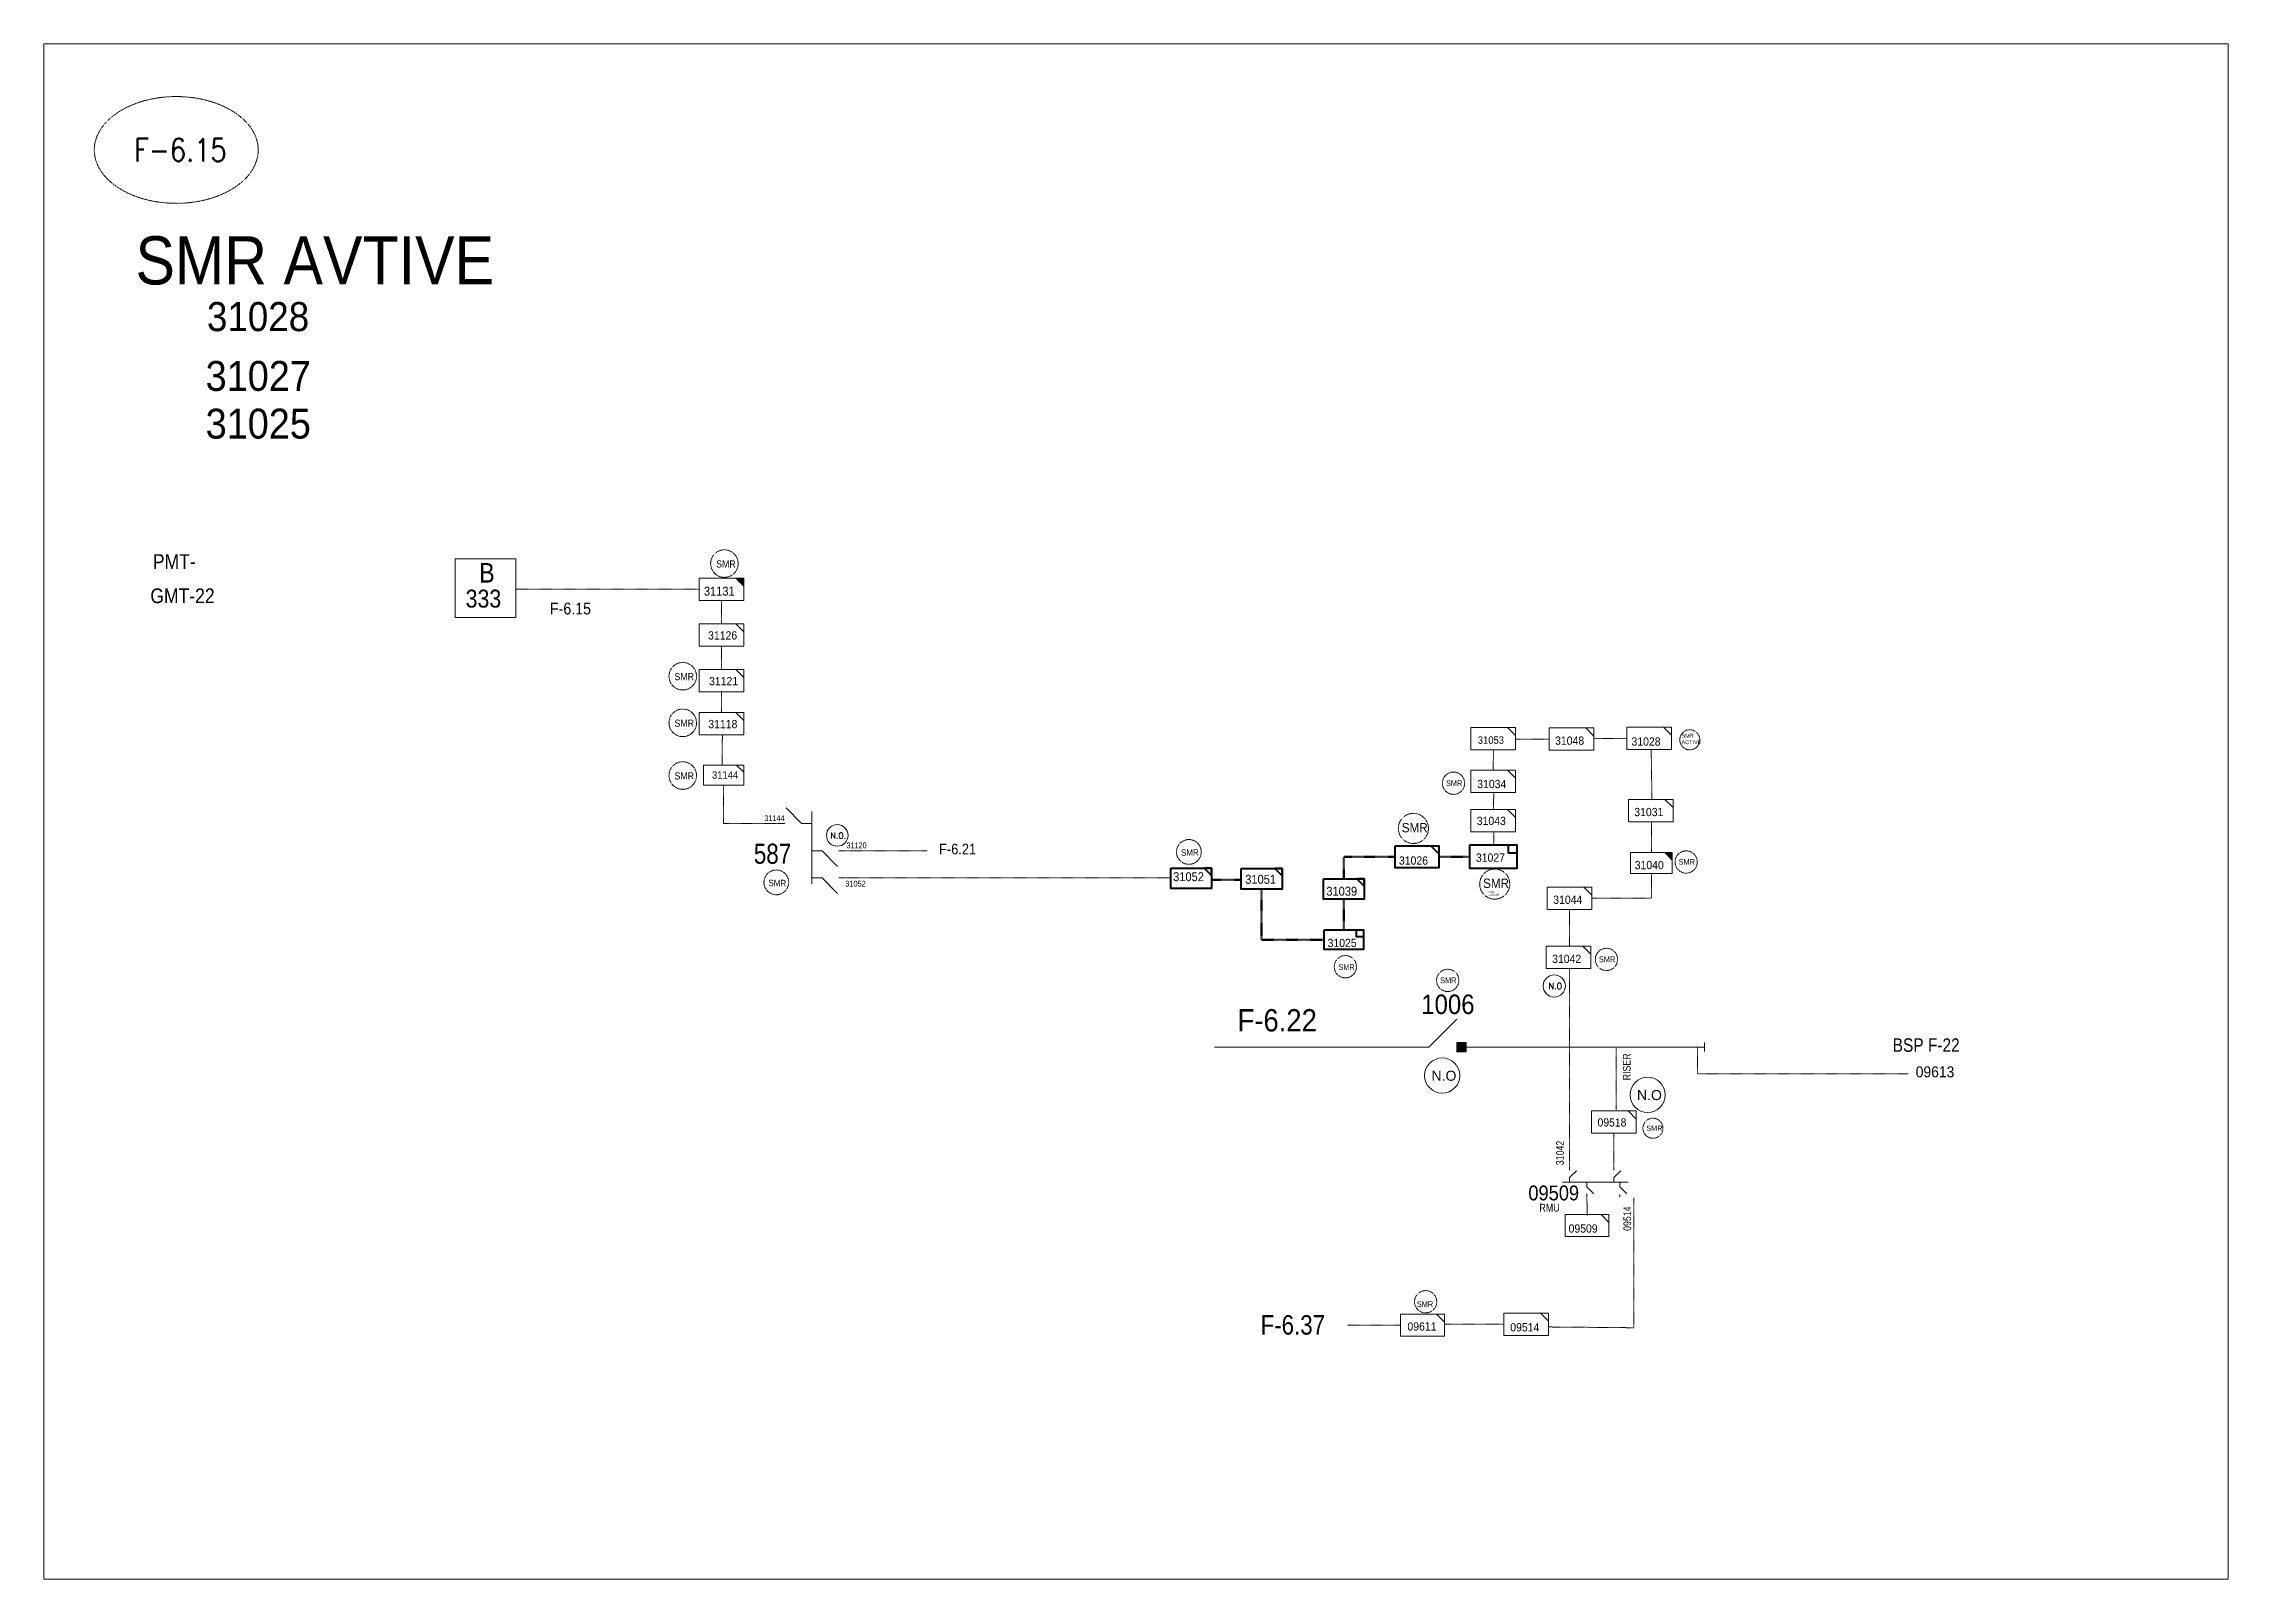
# Model space of a CAD drawing. Header units: metres. Extents: x 65984 to 144644, y -19036 to 23726.
# Drawn here: x 101633 to 102513, y 4667 to 5285 of the extents above; entities that cross this region are included whole.
import ezdxf
from ezdxf.enums import TextEntityAlignment as Align

# ---------------------------------------------------------------- set-up
doc = ezdxf.new("R2010")
doc.units = ezdxf.units.M
doc.header["$MEASUREMENT"] = 0
doc.linetypes.add('DGN Style 3', pattern=[0.013877, 0, -0.013877])
doc.layers.get('0').update_dxf_attribs({"color": 95, "lineweight": 40})
for name, color, linetype, lineweight in [('ABS', 7, 'Continuous', 40), ('d_eos', 111, 'Continuous', 40), ('d_eos no', 121, 'Continuous', 40), ('d_switch', 95, 'Continuous', 40), ('d_tf no', 6, 'Continuous', 40), ('d_ug cable', 95, 'Continuous', 40), ('d_unit sub', 7, 'Continuous', 40), ('fedr no', 95, 'Continuous', 40), ('GRID STATION  04', 7, 'Continuous', 40), ('GRID STATION 01', 7, 'Continuous', 40), ('Level 37', 7, 'Continuous', 0), ('O H MAIN FEEDER', 4, 'Continuous', 100), ('SW N O', 114, 'Continuous', 30)]:
    doc.layers.add(name, color=color, linetype=linetype, lineweight=lineweight)
doc.styles.add('NASKHF', font='naskhf.shx', dxfattribs={"height": 8})
doc.styles.add('Style-Arial', font='arial.ttf')
doc.styles.add('Style-ENGINEERING', font='ENGINEERING.shx')
doc.styles.add('Style-msdefault', font='msdefault.shx')
doc.styles.add('Style-STANDARD', font='STANDARD.shx')

msp = doc.modelspace()

# ---------------------------------------------------------------- texts
at = {"layer": 'd_eos no', "color": 2, "linetype": 'Continuous', "lineweight": 13, "style": 'Style-msdefault', "width": 0.833333}
msp.add_text('587', height=8.1, dxfattribs=at).set_placement((101918.65, 4962.96), align=Align.TOP_LEFT)
at = {"layer": 'd_eos no', "color": 7, "linetype": 'Continuous', "lineweight": 13, "style": 'Style-Arial', "width": 0.88}
msp.add_text('09509', height=5.974, dxfattribs=at).set_placement((102230.63, 4825.26), align=Align.TOP_LEFT)
at = {"layer": 'd_switch', "color": 7, "linetype": 'Continuous', "lineweight": 13, "ltscale": 0.840492, "style": 'Style-ENGINEERING', "width": 0.857143}
msp.add_text('31120', height=2.348, dxfattribs=at).set_placement((101955.98, 4963.46), align=Align.TOP_LEFT)
at = {"layer": 'd_switch', "color": 55, "linetype": 'Continuous', "lineweight": 13, "style": 'Style-msdefault', "width": 0.857143}
for s, height, p in [('BSP F-22', 5.429, (102377.38, 4884.56)), ('F-6.37', 7.84, (102122.77, 4773.06))]:
    msp.add_text(s, height=height, dxfattribs=at).set_placement(p, align=Align.TOP_LEFT)
at = {"layer": 'd_switch', "color": 7, "linetype": 'Continuous', "lineweight": 13, "style": 'Style-ENGINEERING', "width": 0.857143}
for s, p in [('RISER', (102268.71, 4867.65)), ('31042', (102241.81, 4833.45))]:
    msp.add_text(s, height=3.087, rotation=90, dxfattribs=at).set_placement(p, align=Align.TOP_LEFT)
at = {"layer": 'd_switch', "color": 7, "linetype": 'Continuous', "lineweight": 13, "insert": (101853.08, 5060.04), "char_height": 4.7598, "attachment_point": 3, "style": 'NASKHF'}
msp.add_mtext('\\Fmsdefault;\\H1x;\\W0.9;F-6.15\\P', dxfattribs=at)
at = {"layer": 'd_switch', "color": 55, "linetype": 'Continuous', "lineweight": 13, "insert": (102008.18, 4962.94), "char_height": 4.2839, "attachment_point": 3, "style": 'NASKHF'}
msp.add_mtext('\\Fmsdefault;\\H1x;\\W0.9;F-6.21\\P', dxfattribs=at)
at = {"layer": 'd_switch', "color": 7, "linetype": 'Continuous', "lineweight": 13, "insert": (102268.91, 4806.99), "char_height": 3.087, "attachment_point": 1, "rotation": 90, "style": 'NASKHF'}
msp.add_mtext('\\FENGINEERING;\\H1x;\\W0.857143;09514\\P', dxfattribs=at)
at = {"layer": 'd_tf no', "color": 121, "linetype": 'Continuous', "lineweight": 13, "style": 'Style-msdefault', "width": 0.945946}
for height, p in [(11.705, (101698.37, 5181.1)), (3.33, (102272.16, 5005.77))]:
    msp.add_text('31028', height=height, dxfattribs=at).set_placement(p, align=Align.TOP_LEFT)
at = {"layer": 'd_tf no', "color": 121, "linetype": 'Continuous', "lineweight": 40, "style": 'Style-msdefault', "width": 0.945946}
for s, height, p in [('31027', 12.047, (101697.85, 5157.38)), ('31025', 12.047, (101697.85, 5138.16)), ('31027', 3.33, (102209.5, 4959.01))]:
    msp.add_text(s, height=height, dxfattribs=at).set_placement(p, align=Align.TOP_LEFT)
at = {"layer": 'd_tf no', "color": 2, "lineweight": 13, "style": 'Style-msdefault'}
for s, height, width, p in [('31131', 3.6, 0.925, (101898.54, 5066.47)), ('31040', 3.33, 0.945946, (102273.47, 4956.02))]:
    msp.add_text(s, height=height, dxfattribs=dict(at, width=width)).set_placement(p, align=Align.TOP_LEFT)
at = {"layer": 'd_tf no', "color": 1, "linetype": 'Continuous', "lineweight": 13, "style": 'Style-msdefault', "width": 0.945946}
for s, height, p in [('31126', 3.33, (101900.22, 5048.51)), ('31053', 2.997, (102210.26, 5006.18)), ('31048', 3.33, (102241.39, 5006.13)), ('31043', 3.33, (102209.84, 4973.81)), ('31031', 3.33, (102273.29, 4977.37)), ('31044', 3.33, (102240.64, 4942.04)), ('09509', 3.33, (102246.83, 4809.63)), ('09514', 3.33, (102223.33, 4769.84))]:
    msp.add_text(s, height=height, dxfattribs=at).set_placement(p, align=Align.TOP_LEFT)
at = {"layer": 'd_tf no', "color": 2, "linetype": 'Continuous', "lineweight": 13, "style": 'Style-msdefault', "width": 0.945946}
for s, height, p in [('31121', 3.33, (101900.61, 5030.1)), ('31118', 3.33, (101900.31, 5012.8)), ('31144', 2.997, (101901.8, 4992.11)), ('31034', 3.33, (102210.03, 4988.66)), ('31144', 2.238, (101922.88, 4974.34)), ('31042', 3.33, (102240.2, 4918.24)), ('09518', 3.3, (102258.5, 4852.34)), ('09611', 3.33, (102181.91, 4770.17))]:
    msp.add_text(s, height=height, dxfattribs=at).set_placement(p, align=Align.TOP_LEFT)
at = {"layer": 'd_tf no', "color": 2, "linetype": 'Continuous', "lineweight": 40, "style": 'Style-msdefault'}
for s, height, width, p in [('31026', 3.33, 0.945946, (102178.49, 4957.84)), ('31052', 3.6, 0.925, (102087.54, 4951.46))]:
    msp.add_text(s, height=height, dxfattribs=dict(at, width=width)).set_placement(p, align=Align.TOP_LEFT)
at = {"layer": 'd_tf no', "color": 7, "linetype": 'Continuous', "lineweight": 40, "style": 'Style-msdefault', "width": 0.925}
msp.add_text('31052', height=2.315, dxfattribs=at).set_placement((101955.5, 4948.02), align=Align.TOP_LEFT)
at = {"layer": 'd_tf no', "color": 1, "linetype": 'Continuous', "lineweight": 40, "style": 'Style-msdefault', "width": 0.925}
for s, p in [('31051', (102116.59, 4950.4)), ('31039', (102149.26, 4945.6))]:
    msp.add_text(s, height=3.6, dxfattribs=at).set_placement(p, align=Align.TOP_LEFT)
at = {"layer": 'd_tf no', "color": 2, "linetype": 'Continuous', "lineweight": 40, "style": 'Style-msdefault', "width": 0.945946}
msp.add_text('31025', height=3.33, dxfattribs=at).set_placement((102149.75, 4921.31))
at = {"layer": 'd_tf no', "color": 191, "linetype": 'Continuous', "lineweight": 13, "style": 'Style-msdefault', "width": 0.945946}
msp.add_text('09613', height=4.421, dxfattribs=at).set_placement((102386.65, 4873.27), align=Align.TOP_LEFT)
at = {"layer": 'd_tf no', "color": 2, "lineweight": 13, "attachment_point": 1, "style": 'NASKHF'}
for s, insert, char_height in [('\\Fmsdefault;\\H1x;\\W0.925;SMR\\P', (101903.47, 5077.05), 2.868), ('\\Fmsdefault;\\H1x;\\W0.925;SMR\\P', (101886.68, 5031.68), 2.868), ('\\Fmsdefault;\\H1x;\\W0.925;SMR\\P', (101886.68, 5012.92), 2.868), ('\\Fmsdefault;\\H1x;\\W0.925;SMR\\PACTIVE \\P', (102292.32, 5007.21), 1.5614), ('\\Fmsdefault;\\H1x;\\W0.925;SMR\\P', (101886.68, 4991.68), 2.868), ('\\Fmsdefault;\\H1x;\\W0.925;SMR\\P', (102197.43, 4988.5), 2.3231), ('\\Fmsdefault;\\H1x;\\W0.925;SMR\\P', (102179.65, 4971.29), 3.7835), ('\\Fmsdefault;\\H1x;\\W0.925;SMR\\P', (102090.75, 4960.67), 2.5812), ('\\Fmsdefault;\\H1x;\\W0.925;SMR\\P', (102291.13, 4956.78), 2.3231), ('\\Fmsdefault;\\H1x;\\W0.925;SMR\\P', (101924.58, 4948.4), 2.5812), ('\\Fmsdefault;\\H1x;\\W0.925;SMR\\P', (102212.41, 4948.89), 3.7835), ('\\Fmsdefault;\\H1x;\\W0.925;SMR\\P', (102154.1, 4914.41), 2.3231), ('\\Fmsdefault;\\H1x;\\W0.925;SMR\\P', (102259.03, 4917.55), 2.3231), ('\\Fmsdefault;\\H1x;\\W0.925;SMR\\P', (102195.09, 4909.09), 2.3231), ('\\Fmsdefault;\\H1x;\\W0.925;SMR\\P', (102278.12, 4849.39), 2.0908), ('\\Fmsdefault;\\H1x;\\W0.925;SMR\\P', (102185.68, 4778.66), 2.3231)]:
    msp.add_mtext(s, dxfattribs=dict(at, insert=insert, char_height=char_height))
at = {"layer": 'd_tf no', "color": 121, "linetype": 'Continuous', "lineweight": 40, "insert": (102214.49, 4943.94), "char_height": 0.7164, "attachment_point": 1, "style": 'NASKHF'}
msp.add_mtext('\\Fmsdefault;\\H1x;\\W0.945946;Active\\P11/6/2023', dxfattribs=at)
at = {"layer": 'fedr no', "color": 6, "linetype": 'Continuous', "lineweight": 13, "style": 'Style-STANDARD', "width": 0.909091}
msp.add_text('F-6.15', height=9.19, dxfattribs=at).set_placement((101687.69, 5242.37), align=Align.MIDDLE_CENTER)
at = {"layer": 'GRID STATION  04', "color": 1, "linetype": 'Continuous', "lineweight": 13, "ltscale": 2.016614, "style": 'Style-msdefault', "width": 0.888889}
msp.add_text('B', height=7.88, dxfattribs=at).set_placement((101808.02, 5076), align=Align.TOP_LEFT)
at = {"layer": 'GRID STATION  04', "color": 1, "linetype": 'Continuous', "lineweight": 13, "ltscale": 1.875435, "style": 'Style-msdefault', "width": 0.888889}
msp.add_text('333', height=7.219, dxfattribs=at).set_placement((101802.57, 5065.27), align=Align.TOP_LEFT)
at = {"layer": 'GRID STATION 01', "linetype": 'Continuous', "lineweight": 13, "style": 'Style-msdefault', "width": 0.888889}
for s, p in [('PMT-', (101676.58, 5079.55)), ('GMT-22', (101675.57, 5065.78))]:
    msp.add_text(s, height=5.94, dxfattribs=at).set_placement(p, align=Align.TOP_LEFT)
at = {"layer": 'Level 37', "color": 121, "linetype": 'Continuous', "lineweight": 13, "style": 'Style-Arial', "width": 0.88}
msp.add_text('SMR AVTIVE', height=19.404, dxfattribs=at).set_placement((101669.58, 5188.2))
at = {"layer": 'Level 37', "color": 2, "linetype": 'Continuous', "lineweight": 13, "style": 'Style-Arial', "width": 0.88}
msp.add_text('1006', height=7.841, dxfattribs=at).set_placement((102187.5, 4894.34))
at = {"layer": 'Level 37', "color": 55, "linetype": 'Continuous', "lineweight": 13, "style": 'Style-Arial', "width": 0.88}
msp.add_text('F-6.22', height=9, dxfattribs=at).set_placement((102113.47, 4887.32))
at = {"layer": 'Level 37', "color": 7, "linetype": 'Continuous', "lineweight": 13, "style": 'Style-msdefault', "width": 0.854701}
msp.add_text('RMU', height=3.135, dxfattribs=at).set_placement((102239.16, 4816.33), align=Align.MIDDLE_CENTER)

# ---------------------------------------------------------------- blocks, each defined once
blk = doc.blocks.new('TF_8')
at = {"color": 0, "linetype": 'ByBlock', "lineweight": -2}
blk.add_line((6.3, 4.95), (9.9, 1.35), dxfattribs=at)
blk.add_3dface([(-10.1, 4.95), (9.9, 4.95), (9.9, -5.05), (-10.1, -5.05)], dxfattribs=at)
blk = doc.blocks.new('*U3648')
at = {"layer": 'd_eos', "color": 2, "linetype": 'Continuous', "lineweight": 13, "ltscale": 0.574507}
for p, q in [((-12.11, 12.16), (-14.93, 12.16)), ((-4.67, 12.16), (-11.46, 19.17)), ((-0.02, 12.16), (-4.67, 12.16)), ((-0.02, -14.79), (-0.02, 17.53)), ((-0.01, 0.02), (4.64, 0.02)), ((4.64, 0.02), (11.43, -6.98)), ((12.08, 0.02), (14.9, 0.02)), ((-0.02, -12.13), (4.63, -12.13)), ((4.63, -12.13), (11.43, -19.13)), ((12.07, -12.13), (14.9, -12.13))]:
    blk.add_line(p, q, dxfattribs=at)
blk = doc.blocks.new('exist.us-1000kva')
at = {"color": 0, "linetype": 'ByBlock', "lineweight": -2, "flags": 128}
blk.add_lwpolyline([(40, 12.9), (32.8, 20), (40, 20)], close=True, dxfattribs=at)
at = {"color": 0, "linetype": 'ByBlock', "lineweight": -2, "extrusion": (0, 0, -1)}
blk.add_solid([(-40, 12.9), (-32.8, 20), (-40, 20)], dxfattribs=at)
at = {"color": 0, "linetype": 'ByBlock', "lineweight": -2, "xscale": 2, "yscale": 2}
blk.add_blockref('TF_8', (20.2, 10.1), dxfattribs=at)
blk = doc.blocks.new('*U3649')
at = {"layer": 'SW N O', "color": 3, "lineweight": 13, "ltscale": 0.426762}
blk.add_circle((0, 0), 16.8, dxfattribs=at)
at = {"layer": 'SW N O', "color": 3, "lineweight": 13, "style": 'Style-STANDARD'}
blk.add_text('N.O.', height=9.6, dxfattribs=at).set_placement((1.7, -0.2), align=Align.MIDDLE_CENTER)
blk = doc.blocks.new('TF3')
at = {"color": 0, "linetype": 'ByBlock', "lineweight": -2}
for p, q in [((11.3, 9), (18.3, 9)), ((18.3, 9), (18.3, 2))]:
    blk.add_line(p, q, dxfattribs=at)
at = {"color": 0, "linetype": 'ByBlock', "lineweight": -2, "flags": 128}
blk.add_lwpolyline([(18.3, 2), (11.3, 2), (11.3, 9)], dxfattribs=at)
at = {"color": 0, "linetype": 'ByBlock', "lineweight": -2}
blk.add_3dface([(-21.7, 9), (18.3, 9), (18.3, -11), (-21.7, -11)], dxfattribs=at)
blk = doc.blocks.new('*U3405')
at = {"layer": 'd_unit sub', "color": 1, "linetype": 'Continuous', "lineweight": 13, "flags": 128}
blk.add_lwpolyline([(6.4, 5), (9.99, 1.4), (9.99, 5)], close=True, dxfattribs=at)
at = {"layer": 'd_unit sub', "color": 1, "linetype": 'Continuous', "lineweight": 13, "xscale": 0.999671859597321, "yscale": 0.999671859597321, "zscale": 0.2499179648993302, "rotation": 359.9999999999999}
blk.add_blockref('TF_8', (0.1, 0.05), dxfattribs=at)
blk = doc.blocks.new('*U3724')
at = {"layer": 'd_unit sub', "color": 1, "linetype": 'Continuous', "lineweight": 13, "flags": 128}
blk.add_lwpolyline([(6.38, 5.02), (9.98, 5.02), (9.98, 1.42)], close=True, dxfattribs=at)
at = {"layer": 'd_unit sub', "color": 1, "linetype": 'Continuous', "lineweight": 13, "xscale": 0.9996718595973209, "yscale": 0.9996718595973209, "zscale": 0.2499179648993302, "rotation": 359.9999999999999}
blk.add_blockref('TF_8', (0.08, 0.07), dxfattribs=at)
blk = doc.blocks.new('*U2880')
at = {"layer": 'd_unit sub', "color": 2, "linetype": 'Continuous', "lineweight": 13, "flags": 128}
blk.add_lwpolyline([(6.41, 5), (10.01, 5), (10.01, 1.4)], close=True, dxfattribs=at)
at = {"layer": 'd_unit sub', "color": 2, "linetype": 'Continuous', "lineweight": 13, "xscale": 0.999671859597321, "yscale": 0.999671859597321, "zscale": 0.2499179648993302, "rotation": 359.9999999999999}
blk.add_blockref('TF_8', (0.11, 0.05), dxfattribs=at)
blk = doc.blocks.new('*U3332')
at = {"layer": 'd_unit sub', "color": 1, "linetype": 'Continuous', "lineweight": 40, "flags": 128}
blk.add_lwpolyline([(6.4, 5), (10, 1.4), (10, 5)], close=True, dxfattribs=at)
at = {"layer": 'd_unit sub', "color": 1, "linetype": 'Continuous', "lineweight": 40, "xscale": 0.999671859597321, "yscale": 0.999671859597321, "zscale": 0.2736445713152842, "rotation": 359.9999999999999}
blk.add_blockref('TF_8', (0.1, 0), dxfattribs=at)
blk = doc.blocks.new('*U3333')
at = {"layer": 'd_unit sub', "color": 2, "linetype": 'Continuous', "lineweight": 40, "flags": 128}
blk.add_lwpolyline([(6.4, 5), (10, 1.4), (10, 5)], close=True, dxfattribs=at)
at = {"layer": 'd_unit sub', "color": 2, "linetype": 'Continuous', "lineweight": 40, "xscale": 0.999671859597321, "yscale": 0.999671859597321, "zscale": 0.2736445713152842, "rotation": 359.9999999999999}
blk.add_blockref('TF_8', (0.1, 0), dxfattribs=at)
blk = doc.blocks.new('ABS2_1_1')
at = {"color": 0, "linetype": 'ByBlock', "lineweight": -2, "ltscale": 500}
for q in [(-29900, 43500), (0, 0)]:
    blk.add_line((0, 13600), q, dxfattribs=at)
at = {"color": 0, "linetype": 'ByBlock', "lineweight": -2, "ltscale": 500, "flags": 128}
for points in [[(5000, 43600), (-5000, 43600), (-5000, 53600), (5000, 53600)], [(3791, 49653), (3791, 49653), (3791, 49653)]]:
    blk.add_lwpolyline(points, close=True, dxfattribs=at)
at = {"color": 0, "linetype": 'ByBlock', "lineweight": -2, "ltscale": 500}
for points in [[(5000, 43600), (-5000, 43600), (5000, 53600), (-5000, 53600)], [(3791, 49653), (3791, 49653), (3791, 49653)]]:
    blk.add_solid(points, dxfattribs=at)
blk = doc.blocks.new('*U3725')
at = {"layer": 'SW N O', "color": 3, "lineweight": 13, "ltscale": 0.426762}
blk.add_circle((0, 0), 16.8, dxfattribs=at)
at = {"layer": 'SW N O', "color": 3, "lineweight": 13, "style": 'Style-Arial'}
blk.add_text('N.O', height=9.6, dxfattribs=at).set_placement((1.7, -0.2), align=Align.MIDDLE_CENTER)
blk = doc.blocks.new('*U3726')
at = {"layer": 'd_unit sub', "color": 1, "linetype": 'Continuous', "lineweight": 13, "flags": 128}
blk.add_lwpolyline([(6.38, 5.02), (9.98, 5.02), (9.98, 1.42)], close=True, dxfattribs=at)
at = {"layer": 'd_unit sub', "color": 1, "linetype": 'Continuous', "lineweight": 13, "xscale": 0.9996718595973209, "yscale": 0.9996718595973209, "zscale": 0.2262873325499915, "rotation": 359.9999999999999}
blk.add_blockref('TF_8', (0.08, 0.07), dxfattribs=at)
blk = doc.blocks.new('*U3727')
at = {"layer": 'SW N O', "color": 3, "lineweight": 13, "ltscale": 0.426762}
blk.add_circle((0, 0), 16.8, dxfattribs=at)
at = {"layer": 'SW N O', "color": 3, "lineweight": 13, "style": 'Style-STANDARD'}
blk.add_text('N.O', height=9.6, dxfattribs=at).set_placement((1.7, -0.2), align=Align.MIDDLE_CENTER)

# ---------------------------------------------------------------- linework, layer by layer
at = {"layer": 'd_eos', "color": 7, "linetype": 'Continuous', "lineweight": 13, "ltscale": 0.379295}
for p, q in [((102247.22, 4831.48), (102247.22, 4832.62)), ((102247.22, 4828.48), (102250.04, 4831.22)), ((102265.03, 4831.46), (102265.03, 4832.6)), ((102265.03, 4828.45), (102267.85, 4831.19)), ((102244.4, 4826.6), (102270.77, 4826.6)), ((102247.22, 4826.61), (102247.22, 4828.48)), ((102254.24, 4826.6), (102254.24, 4824.73)), ((102254.24, 4824.73), (102257.06, 4821.99)), ((102265.03, 4826.58), (102265.03, 4828.45)), ((102267.41, 4826.6), (102267.41, 4824.73)), ((102267.41, 4824.73), (102270.23, 4821.98)), ((102254.24, 4821.73), (102254.24, 4820.59)), ((102267.41, 4821.72), (102267.41, 4820.58))]:
    msp.add_line(p, q, dxfattribs=at)
at = {"layer": 'd_ug cable', "color": 1, "linetype": 'DGN Style 3', "lineweight": 13}
for p, q in [((101824.52, 5065.5), (101896.78, 5065.5)), ((101905.69, 5060.96), (101905.69, 5051.48)), ((101905.69, 5033.07), (101905.69, 5042.49)), ((101905.69, 5015.77), (101905.69, 5024.07)), ((101905.92, 4994.64), (101905.97, 5006.77)), ((102254.25, 4813.59), (102254.24, 4821.92)), ((102238.87, 4768.3), (102273.22, 4767.99))]:
    msp.add_line(p, q, dxfattribs=at)
at = {"layer": 'd_ug cable', "color": 5, "linetype": 'DGN Style 3', "lineweight": 13}
msp.add_line((101988.42, 4960.06), (101954.89, 4960.06), dxfattribs=at)
at = {"layer": 'd_ug cable', "color": 1, "linetype": 'DGN Style 3', "lineweight": 100}
for p, q in [((102207.03, 4957.68), (102194.55, 4957.68)), ((102103.19, 4948.34), (102114.96, 4948.34))]:
    msp.add_line(p, q, dxfattribs=at)
at = {"layer": 'd_ug cable', "color": 6, "linetype": 'DGN Style 3', "lineweight": 13}
msp.add_line((102254.25, 4813.2), (102254.24, 4821.52), dxfattribs=at)
at = {"layer": 'd_ug cable', "color": 1, "linetype": 'DGN Style 3', "lineweight": 13, "flags": 128}
for points in [[(102216.5, 4992.62), (102216.53, 5000.71)], [(102238.99, 5005.06), (102225.39, 5005.09)], [(102270.32, 5005.38), (102257.04, 5005.38)], [(102280.4, 4980.8), (102280.11, 5000.88)], [(101928.58, 4971.04), (101906.47, 4971.04), (101906.48, 4986.54)], [(102216.63, 4976.73), (102216.66, 4983.63)], [(102280.16, 4959.38), (102280.16, 4971.8)], [(102216.77, 4962.43), (102216.77, 4967.48)], [(102086.41, 4949.18), (101955.43, 4949.18), (101955.43, 4949.18), (101955.43, 4949.18)], [(102256.24, 4940.96), (102280.16, 4940.96), (102280.16, 4950.95)], [(102247.24, 4921.67), (102247.24, 4936.47)], [(102247.24, 4832.48), (102247.24, 4912.67)], [(102266.03, 4880.57), (102265.93, 4855.73), (102265.93, 4855.73), (102265.93, 4855.73)], [(102265.08, 4831.41), (102265.08, 4846.35), (102265.08, 4846.35)], [(102273.12, 4820.33), (102273.12, 4768.21), (102273.12, 4768.21)], [(102197.03, 4769.49), (102220.75, 4769.49), (102220.75, 4769.49)], [(102157.84, 4768.98), (102179.15, 4768.98)]]:
    msp.add_lwpolyline(points, dxfattribs=at)
at = {"layer": 'd_ug cable', "color": 1, "linetype": 'DGN Style 3', "lineweight": 100, "flags": 128}
for points in [[(102176.92, 4957.68), (102156.31, 4957.68), (102156.31, 4948.8)], [(102123.18, 4944.74), (102123.18, 4924.23), (102148.38, 4924.23)], [(102156.31, 4940.58), (102156.31, 4928.19)]]:
    msp.add_lwpolyline(points, dxfattribs=at)
at = {"layer": 'd_ug cable', "color": 191, "linetype": 'DGN Style 3', "lineweight": 13, "flags": 128}
msp.add_lwpolyline([(102298.69, 4881.04), (102298.69, 4870.26), (102383.65, 4870.26)], dxfattribs=at)
at = {"layer": 'd_ug cable', "color": 1, "linetype": 'DGN Style 3', "lineweight": 13}
for centre, radius in [((101906.8, 5075.76), 5.55), ((101890.02, 5030.4), 5.55), ((101890.02, 5011.63), 5.55), ((102295.65, 5004.79), 4.04), ((101890.02, 4990.39), 5.55), ((102200.48, 4987.31), 4.49), ((102184.32, 4969.09), 6.07), ((102093.88, 4959.63), 4.99), ((102294.18, 4955.58), 4.49), ((101927.71, 4947.37), 4.99), ((102217.08, 4946.69), 6.07), ((102262.08, 4916.35), 4.49), ((102156.93, 4913.41), 4.49), ((102198.15, 4907.89), 4.49), ((102280.8, 4848.35), 4.04), ((102189.24, 4778.46), 4.49)]:
    msp.add_circle(centre, radius, dxfattribs=at)
at = {"layer": 'fedr no', "color": 82, "linetype": 'DGN Style 3', "lineweight": 13, "true_color": 0x1dc70e}
msp.add_ellipse((101686, 5242.37), major_axis=(33.02, 0), ratio=0.651175, dxfattribs=at)
at = {"layer": 'GRID STATION  04', "color": 1, "linetype": 'Continuous', "lineweight": 13, "ltscale": 0.352593}
msp.add_line((101822.91, 5065.51), (101824.6, 5065.51), dxfattribs=at)
at = {"layer": 'GRID STATION  04', "color": 1, "linetype": 'Continuous', "lineweight": 13, "ltscale": 0.352593, "flags": 128}
msp.add_lwpolyline([(101822.78, 5054.03), (101798.31, 5054.03), (101798.31, 5077.74), (101822.78, 5077.74)], close=True, dxfattribs=at)
at = {"layer": 'O H MAIN FEEDER', "color": 191, "lineweight": 13, "ltscale": 0.384086}
for p, q in [((102189.44, 4881.04), (102104.23, 4881.04)), ((102301.61, 4879.21), (102301.61, 4882.86))]:
    msp.add_line(p, q, dxfattribs=at)
at = {"layer": 'O H MAIN FEEDER', "color": 1, "lineweight": 13, "ltscale": 0.384086}
msp.add_line((102301.61, 4881.04), (102202.54, 4881), dxfattribs=at)
at = {"layer": 'O H MAIN FEEDER', "color": 140, "linetype": 'Continuous', "lineweight": 13, "flags": 128}
msp.add_lwpolyline([(101632.61, 5285.17), (102512.56, 5285.17), (102512.56, 4666.67), (101632.61, 4666.67)], close=True, dxfattribs=at)

# ---------------------------------------------------------------- block references
at = {"layer": 'ABS', "color": 2, "linetype": 'Continuous', "lineweight": 13, "ltscale": 0.621645, "xscale": 0.0003746679384085958, "yscale": 0.0003746679384085958, "zscale": 0.0003312301748806258, "rotation": 269.9999999999997}
msp.add_blockref('ABS2_1_1', (102185.5, 4881.04), dxfattribs=at)
at = {"layer": 'd_eos', "color": 2, "linetype": 'Continuous', "lineweight": 13, "ltscale": 0.574507, "xscale": 0.9, "yscale": 0.9, "zscale": 0.9}
msp.add_blockref('*U3648', (101942.02, 4960.1), dxfattribs=at)
at = {"layer": 'd_unit sub', "color": 2, "linetype": 'Continuous', "lineweight": 13}
for name, p, xscale, yscale, zscale in [('exist.us-1000kva', (101896.69, 5060.96), 0.4498523368180613, 0.4498523368180613, 0.3840860399909141), ('TF_8', (101905.78, 5028.62), 0.8997046736375889, 0.8997046736375889, 0.2249261684093972), ('TF_8', (101905.78, 5011.31), 0.8997046736375889, 0.8997046736375889, 0.2249261684093972), ('TF_8', (101906.56, 4990.63), 0.80973420627383, 0.80973420627383, 0.2024335515684575)]:
    msp.add_blockref(name, p, dxfattribs=dict(at, xscale=xscale, yscale=yscale, zscale=zscale))
at = {"layer": 'd_unit sub', "color": 1, "linetype": 'Continuous', "lineweight": 13, "xscale": 0.8997046736375889, "yscale": 0.8997046736375889, "zscale": 0.2249261684093972}
msp.add_blockref('TF_8', (101905.78, 5047.03), dxfattribs=at)
at = {"layer": 'd_unit sub', "color": 1, "linetype": 'Continuous', "lineweight": 13, "rotation": 359.9999999999999}
for name, p, xscale, yscale, zscale in [('*U3726', (102216.47, 5005.22), 0.8945863177017906, 0.8945863177017906, 0.8945863177017906), ('*U3724', (102248.01, 5005.04), 0.9, 0.9, 0.9), ('*U3724', (102279.91, 4976.28), 0.9, 0.9, 0.9), ('*U3724', (102216.47, 4972.21), 0.9, 0.9, 0.9), ('*U3724', (102247.26, 4940.95), 0.9, 0.9, 0.9), ('TF_8', (102254.34, 4809.23), 0.8817105801648378, 0.8817105801648378, 0.2204276450412095), ('*U3405', (102229.75, 4769.36), 0.9, 0.9, 0.9)]:
    msp.add_blockref(name, p, dxfattribs=dict(at, xscale=xscale, yscale=yscale, zscale=zscale))
at = {"layer": 'd_unit sub', "color": 2, "linetype": 'Continuous', "lineweight": 13, "rotation": 359.9999999999999}
for name, p, xscale, yscale, zscale in [('TF_8', (102279.41, 5005.42), 0.8997046736375889, 0.8997046736375889, 0.2249261684093972), ('*U2880', (102216.4, 4988.11), 0.9, 0.9, 0.9), ('exist.us-1000kva', (102271.72, 4950.95), 0.4217381599744872, 0.4217381599744872, 0.485029871836432), ('*U2880', (102246.82, 4917.15), 0.9, 0.9, 0.9), ('*U2880', (102265, 4850.8), 0.9, 0.9, 0.9), ('TF_8', (102188.06, 4769.03), 0.8817105801648378, 0.8817105801648378, 0.2204276450412095)]:
    msp.add_blockref(name, p, dxfattribs=dict(at, xscale=xscale, yscale=yscale, zscale=zscale))
at = {"layer": 'd_unit sub', "color": 2, "linetype": 'Continuous', "lineweight": 40, "rotation": 359.9999999999999}
for name, p, xscale, yscale, zscale in [('TF_8', (102185.82, 4957.73), 0.8817105801648378, 0.8817105801648378, 0.2204276450412095), ('TF3', (102217.32, 4958.16), 0.4743620555498435, 0.4743620555498435, 0.1446225779115376), ('*U3333', (102094.82, 4949), 0.8219646650700216, 0.8219646650700216, 0.8219646650700216), ('TF3', (102156.98, 4924.63), 0.396158049040214, 0.396158049040214, 0.1446225779115376)]:
    msp.add_blockref(name, p, dxfattribs=dict(at, xscale=xscale, yscale=yscale, zscale=zscale))
at = {"layer": 'd_unit sub', "color": 1, "linetype": 'Continuous', "lineweight": 40, "xscale": 0.8219646650700216, "yscale": 0.8219646650700216, "zscale": 0.8219646650700216, "rotation": 359.9999999999999}
for p in [(102123.18, 4948.85), (102156.31, 4944.69)]:
    msp.add_blockref('*U3332', p, dxfattribs=at)
at = {"layer": 'SW N O', "color": 3, "lineweight": 13, "xscale": 0.2580958125901364, "yscale": 0.2580958125901364, "zscale": 0.2580958125901364}
msp.add_blockref('*U3649', (101952.25, 4966.28), dxfattribs=at)
at = {"layer": 'SW N O', "color": 3, "lineweight": 13, "rotation": 359.9999999999999}
for name, p, xscale, yscale, zscale in [('*U3727', (102241.05, 4905.66), 0.2666030595723458, 0.2666030595723458, 0.2666030595723458), ('*U3725', (102195.91, 4869.57), 0.4211882874105435, 0.4211882874105435, 0.4211882874105435), ('*U3725', (102278.68, 4861.79), 0.4211882874105435, 0.4211882874105435, 0.4211882874105435)]:
    msp.add_blockref(name, p, dxfattribs=dict(at, xscale=xscale, yscale=yscale, zscale=zscale))

msp.set_redraw_order([(e.dxf.handle, doc.entitydb.next_handle()) for e in msp.query("TEXT MTEXT ATTDEF DIMENSION ARC_DIMENSION")])  # texts and dimensions are drawn at this point

doc.saveas('drawing.dxf')
